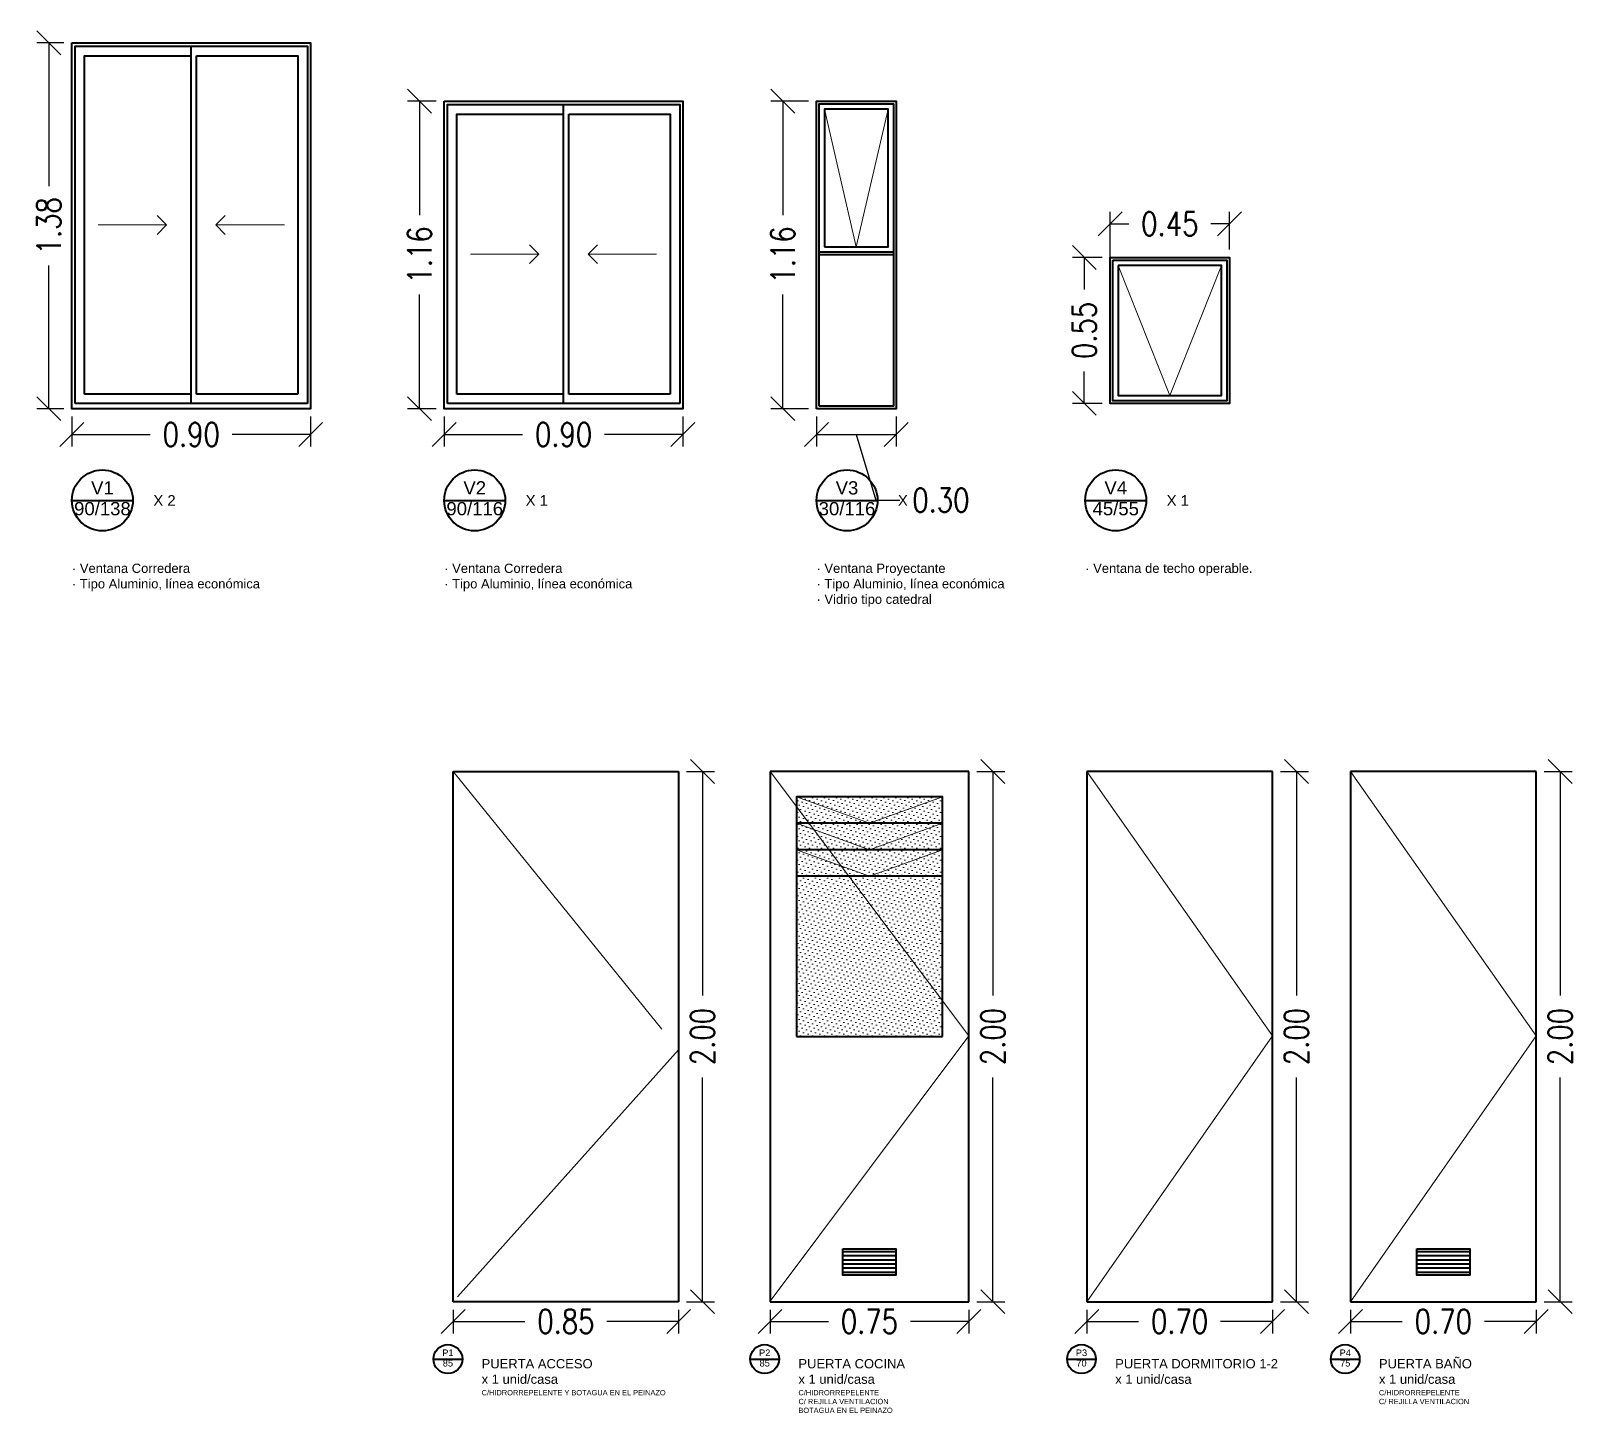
# Model space of a CAD drawing. Header units: metres. Extents: x 45 to 666, y -23 to 325.
# Drawn here: x 152.91 to 158.74, y 104.72 to 109.94 of the extents above; entities that cross this region are included whole.
import ezdxf
from ezdxf.enums import TextEntityAlignment as Align

# ---------------------------------------------------------------- set-up
doc = ezdxf.new("R2010")
doc.units = ezdxf.units.M
doc.header["$LTSCALE"] = 5
doc.header["$MEASUREMENT"] = 0
doc.linetypes.add('HIDDEN', pattern=[0.375, 0.25, -0.125])
doc.layers.get('0').update_dxf_attribs({"color": 30})
doc.layers.get('DEFPOINTS').update_dxf_attribs({"color": 210})
for name, color, linetype, lineweight in [('A-ANNO-DIMS', 3, 'Continuous', 18), ('A-ANNO-NOTE', 7, 'Continuous', 35), ('A-ANNO-TEXT', 3, 'Continuous', 18), ('A-ELEV-MBE1', 7, 'Continuous', 35), ('A-ELEV-PATT', 8, 'Continuous', 18), ('A-FLOR-OVHD', 3, 'HIDDEN', 18)]:
    doc.layers.add(name, color=color, linetype=linetype, lineweight=lineweight)
doc.styles.add('E-ARIAL', font='arial.ttf')
doc.styles.add('E-ROMANS', font='romans.shx', dxfattribs={"width": 0.8})
doc.dimstyles.new('E-0050_TICK_18', dxfattribs={"dimscale": 0.001, "dimtxt": 90, "dimasz": 90, "dimexe": 45, "dimexo": 30, "dimgap": 45, "dimtad": 0, "dimzin": 0, "dimdsep": 46, "dimtxsty": 'E-ROMANS', "dimblk": 'OBLIQUE', "dimcen": 45, "dimclrd": 256, "dimclre": 256, "dimclrt": 256, "dimadec": 0, "dimazin": 0, "dimtfac": 1, "dimtmove": 1, "dimatfit": 3, "dimldrblk": 'OPEN90', "dimfxl": 1, "dimtfill": 1, "dimtolj": 1, "dimtzin": 0, "dimarcsym": 0})

msp = doc.modelspace()

# ---------------------------------------------------------------- texts
at = {"layer": 'A-ANNO-NOTE', "char_height": 0.04, "attachment_point": 4, "style": 'E-ARIAL'}
for s, insert in [('X 2', (153.3666, 108.166)), ('X 1', (154.7705, 108.166)), ('X 1', (156.1744, 108.166)), ('X 1', (157.1877, 108.166))]:
    msp.add_mtext(s, dxfattribs=dict(at, insert=insert))
at = {"layer": 'A-ANNO-TEXT', "char_height": 0.035, "attachment_point": 1, "style": 'E-ARIAL'}
for s, insert in [('· Ventana Corredera\\P· Tipo Aluminio, línea económica', (153.0596, 107.9276)), ('· Ventana Corredera\\P· Tipo Aluminio, línea económica', (154.4635, 107.9276)), ('· Ventana Proyectante\\P· Tipo Aluminio, línea económica\\P· Vidrio tipo catedral', (155.8673, 107.9276)), ('· Ventana de techo operable.', (156.8807, 107.9276)), ('PUERTA ACCESO\\Px 1 unid/casa\\P{\\H0.5714x;C/HIDRORREPELENTE Y BOTAGUA EN EL PEINAZO}', (154.6046, 104.9269)), ('PUERTA COCINA\\Px 1 unid/casa\\P{\\H0.5714x;C/HIDRORREPELENTE\\PC/ REJILLA VENTILACION\\PBOTAGUA EN EL PEINAZO}', (155.7991, 104.9269)), ('PUERTA DORMITORIO 1-2\\Px 1 unid/casa', (156.9936, 104.9269)), ('PUERTA BAÑO\\Px 1 unid/casa\\P{\\H0.5714x;C/HIDRORREPELENTE\\PC/ REJILLA VENTILACION}', (157.9882, 104.9269))]:
    msp.add_mtext(s, dxfattribs=dict(at, insert=insert))

# ---------------------------------------------------------------- blocks, each defined once
blk = doc.blocks.new('_Oblique')
at = {"color": 0, "linetype": 'ByBlock', "lineweight": -2}
blk.add_line((-0.5, -0.5), (0.5, 0.5), dxfattribs=at)
blk = doc.blocks.new('*D792')
at = {"layer": 'A-ANNO-DIMS', "lineweight": -2, "transparency": 16777216}
for p, q in [((153.0296, 109.8922), (152.9275, 109.8922)), ((152.9725, 109.8922), (152.9725, 109.3518)), ((152.9725, 108.5122), (152.9725, 109.0526)), ((153.0296, 108.5122), (152.9275, 108.5122))]:
    blk.add_line(p, q, dxfattribs=at)
at = {"layer": 'DEFPOINTS', "color": 0, "transparency": 16777216}
for p in [(153.0596, 109.8922), (152.9725, 108.5122), (153.0596, 108.5122)]:
    blk.add_point(p, dxfattribs=at)
at = {"layer": 'A-ANNO-DIMS', "lineweight": -2, "transparency": 16777216, "xscale": 0.09, "yscale": 0.09, "zscale": 0.09}
for p, rotation in [((152.9725, 109.8922), 90), ((152.9725, 108.5122), 270)]:
    blk.add_blockref('_Oblique', p, dxfattribs=dict(at, rotation=rotation))
at = {"layer": 'A-ANNO-DIMS', "transparency": 16777216, "insert": (152.9725, 109.2022), "char_height": 0.09, "attachment_point": 5, "rotation": 90, "style": 'E-ROMANS', "bg_fill": 3, "box_fill_scale": 1.25, "bg_fill_color": 256, "bg_fill_true_color": 13158600, "bg_fill_transparency": 0}
blk.add_mtext('\\A1;1.38', dxfattribs=at)
blk = doc.blocks.new('_Open90')
at = {"color": 0, "linetype": 'ByBlock', "lineweight": -2}
for p, q in [((0, 0), (-1, 0)), ((-0.5, 0.5), (0, 0)), ((0, 0), (-0.5, -0.5))]:
    blk.add_line(p, q, dxfattribs=at)
blk = doc.blocks.new('*D793')
at = {"layer": 'A-ANNO-DIMS', "lineweight": -2, "transparency": 16777216}
for p, q in [((153.0596, 108.4822), (153.0596, 108.3697)), ((153.9596, 108.4822), (153.9596, 108.3697)), ((153.0596, 108.4147), (153.3549, 108.4147)), ((153.9596, 108.4147), (153.6643, 108.4147))]:
    blk.add_line(p, q, dxfattribs=at)
at = {"layer": 'DEFPOINTS', "color": 0, "transparency": 16777216}
for p in [(153.0596, 108.5122), (153.9596, 108.5122), (153.9596, 108.4147)]:
    blk.add_point(p, dxfattribs=at)
at = {"layer": 'A-ANNO-DIMS', "lineweight": -2, "transparency": 16777216, "xscale": 0.09, "yscale": 0.09, "zscale": 0.09, "rotation": 180}
blk.add_blockref('_Oblique', (153.0596, 108.4147), dxfattribs=at)
at = {"layer": 'A-ANNO-DIMS', "lineweight": -2, "transparency": 16777216, "xscale": 0.09, "yscale": 0.09, "zscale": 0.09}
blk.add_blockref('_Oblique', (153.9596, 108.4147), dxfattribs=at)
at = {"layer": 'A-ANNO-DIMS', "transparency": 16777216, "insert": (153.5096, 108.4147), "char_height": 0.09, "attachment_point": 5, "style": 'E-ROMANS', "bg_fill": 3, "box_fill_scale": 1.25, "bg_fill_color": 256, "bg_fill_true_color": 13158600, "bg_fill_transparency": 0}
blk.add_mtext('\\A1;0.90', dxfattribs=at)
blk = doc.blocks.new('TAG-WINDOW')
blk.add_lwpolyline([(-0.92, 0), (0.92, 0)])
blk.add_circle((0, 0), 0.92)
at = {"style": 'E-ARIAL'}
blk.add_attdef('V', text='', height=0.4, dxfattribs=at).set_placement((0, 0.06), align=Align.BOTTOM_CENTER)
blk.add_attdef('40/120', text='', height=0.4, dxfattribs=at).set_placement((0, -0.048), align=Align.TOP_CENTER)
blk = doc.blocks.new('*D794')
at = {"layer": 'A-ANNO-DIMS', "lineweight": -2, "transparency": 16777216}
for p, q in [((154.4335, 109.6722), (154.3253, 109.6722)), ((154.3703, 109.6722), (154.3703, 109.2418)), ((154.3703, 108.5122), (154.3703, 108.9426)), ((154.4335, 108.5122), (154.3253, 108.5122))]:
    blk.add_line(p, q, dxfattribs=at)
at = {"layer": 'DEFPOINTS', "color": 0, "transparency": 16777216}
for p in [(154.4635, 109.6722), (154.3703, 108.5122), (154.4635, 108.5122)]:
    blk.add_point(p, dxfattribs=at)
at = {"layer": 'A-ANNO-DIMS', "lineweight": -2, "transparency": 16777216, "xscale": 0.09, "yscale": 0.09, "zscale": 0.09}
for p, rotation in [((154.3703, 109.6722), 90), ((154.3703, 108.5122), 270)]:
    blk.add_blockref('_Oblique', p, dxfattribs=dict(at, rotation=rotation))
at = {"layer": 'A-ANNO-DIMS', "transparency": 16777216, "insert": (154.3703, 109.0922), "char_height": 0.09, "attachment_point": 5, "rotation": 90, "style": 'E-ROMANS', "bg_fill": 3, "box_fill_scale": 1.25, "bg_fill_color": 256, "bg_fill_true_color": 13158600, "bg_fill_transparency": 0}
blk.add_mtext('\\A1;1.16', dxfattribs=at)
blk = doc.blocks.new('*D795')
at = {"layer": 'A-ANNO-DIMS', "lineweight": -2, "transparency": 16777216}
for p, q in [((154.4635, 108.4822), (154.4635, 108.3697)), ((155.3635, 108.4822), (155.3635, 108.3697)), ((154.4635, 108.4147), (154.7587, 108.4147)), ((155.3635, 108.4147), (155.0682, 108.4147))]:
    blk.add_line(p, q, dxfattribs=at)
at = {"layer": 'DEFPOINTS', "color": 0, "transparency": 16777216}
for p in [(154.4635, 108.5122), (155.3635, 108.5122), (155.3635, 108.4147)]:
    blk.add_point(p, dxfattribs=at)
at = {"layer": 'A-ANNO-DIMS', "lineweight": -2, "transparency": 16777216, "xscale": 0.09, "yscale": 0.09, "zscale": 0.09, "rotation": 180}
blk.add_blockref('_Oblique', (154.4635, 108.4147), dxfattribs=at)
at = {"layer": 'A-ANNO-DIMS', "lineweight": -2, "transparency": 16777216, "xscale": 0.09, "yscale": 0.09, "zscale": 0.09}
blk.add_blockref('_Oblique', (155.3635, 108.4147), dxfattribs=at)
at = {"layer": 'A-ANNO-DIMS', "transparency": 16777216, "insert": (154.9135, 108.4147), "char_height": 0.09, "attachment_point": 5, "style": 'E-ROMANS', "bg_fill": 3, "box_fill_scale": 1.25, "bg_fill_color": 256, "bg_fill_true_color": 13158600, "bg_fill_transparency": 0}
blk.add_mtext('\\A1;0.90', dxfattribs=at)
blk = doc.blocks.new('*D796')
at = {"layer": 'A-ANNO-DIMS', "lineweight": -2, "transparency": 16777216}
for p, q in [((155.8673, 108.4822), (155.8673, 108.3697)), ((156.1673, 108.4822), (156.1673, 108.3697)), ((155.8673, 108.4147), (156.1673, 108.4147)), ((156.0173, 108.4147), (156.0916, 108.1672)), ((156.0916, 108.1672), (156.1816, 108.1672))]:
    blk.add_line(p, q, dxfattribs=at)
at = {"layer": 'DEFPOINTS', "color": 0, "transparency": 16777216}
for p in [(155.8673, 108.5122), (156.1673, 108.5122), (156.1673, 108.4147)]:
    blk.add_point(p, dxfattribs=at)
at = {"layer": 'A-ANNO-DIMS', "lineweight": -2, "transparency": 16777216, "xscale": 0.09, "yscale": 0.09, "zscale": 0.09, "rotation": 180}
blk.add_blockref('_Oblique', (155.8673, 108.4147), dxfattribs=at)
at = {"layer": 'A-ANNO-DIMS', "lineweight": -2, "transparency": 16777216, "xscale": 0.09, "yscale": 0.09, "zscale": 0.09}
blk.add_blockref('_Oblique', (156.1673, 108.4147), dxfattribs=at)
at = {"layer": 'A-ANNO-DIMS', "transparency": 16777216, "insert": (156.3363, 108.1672), "char_height": 0.09, "attachment_point": 5, "style": 'E-ROMANS', "bg_fill": 3, "box_fill_scale": 1.25, "bg_fill_color": 256, "bg_fill_true_color": 13158600, "bg_fill_transparency": 0}
blk.add_mtext('\\A1;0.30', dxfattribs=at)
blk = doc.blocks.new('*D797')
at = {"layer": 'A-ANNO-DIMS', "lineweight": -2, "transparency": 16777216}
for p, q in [((155.8373, 109.6722), (155.6951, 109.6722)), ((155.7401, 109.6722), (155.7401, 109.2418)), ((155.7401, 108.5122), (155.7401, 108.9426)), ((155.8373, 108.5122), (155.6951, 108.5122))]:
    blk.add_line(p, q, dxfattribs=at)
at = {"layer": 'DEFPOINTS', "color": 0, "transparency": 16777216}
for p in [(155.7401, 109.6722), (155.8673, 109.6722), (155.8673, 108.5122)]:
    blk.add_point(p, dxfattribs=at)
at = {"layer": 'A-ANNO-DIMS', "lineweight": -2, "transparency": 16777216, "xscale": 0.09, "yscale": 0.09, "zscale": 0.09}
for p, rotation in [((155.7401, 109.6722), 90), ((155.7401, 108.5122), 270)]:
    blk.add_blockref('_Oblique', p, dxfattribs=dict(at, rotation=rotation))
at = {"layer": 'A-ANNO-DIMS', "transparency": 16777216, "insert": (155.7401, 109.0922), "char_height": 0.09, "attachment_point": 5, "rotation": 90, "style": 'E-ROMANS', "bg_fill": 3, "box_fill_scale": 1.25, "bg_fill_color": 256, "bg_fill_true_color": 13158600, "bg_fill_transparency": 0}
blk.add_mtext('\\A1;1.16', dxfattribs=at)
blk = doc.blocks.new('TAG-DOOR')
blk.add_lwpolyline([(-0.435, 0), (0.435, 0)])
blk.add_circle((0, 0), 0.435)
at = {"style": 'E-ARIAL'}
blk.add_attdef('P', text='', height=0.2, dxfattribs=at).set_placement((0, 0.03), align=Align.BOTTOM_CENTER)
blk.add_attdef('80/75', text='', height=0.2, dxfattribs=at).set_placement((0, -0.024), align=Align.TOP_CENTER)
blk = doc.blocks.new('*D798')
at = {"layer": 'A-ANNO-DIMS', "lineweight": -2, "transparency": 16777216}
for p, q in [((154.4974, 105.1133), (154.4974, 105.024)), ((154.4974, 105.069), (154.7677, 105.069)), ((155.3474, 105.069), (155.0771, 105.069)), ((155.3474, 105.1133), (155.3474, 105.024))]:
    blk.add_line(p, q, dxfattribs=at)
at = {"layer": 'DEFPOINTS', "color": 0, "transparency": 16777216}
for p in [(154.4974, 105.1433), (155.3474, 105.1433), (155.3474, 105.069)]:
    blk.add_point(p, dxfattribs=at)
at = {"layer": 'A-ANNO-DIMS', "lineweight": -2, "transparency": 16777216, "xscale": 0.09, "yscale": 0.09, "zscale": 0.09, "rotation": 180}
blk.add_blockref('_Oblique', (154.4974, 105.069), dxfattribs=at)
at = {"layer": 'A-ANNO-DIMS', "lineweight": -2, "transparency": 16777216, "xscale": 0.09, "yscale": 0.09, "zscale": 0.09}
blk.add_blockref('_Oblique', (155.3474, 105.069), dxfattribs=at)
at = {"layer": 'A-ANNO-DIMS', "transparency": 16777216, "insert": (154.9224, 105.069), "char_height": 0.09, "attachment_point": 5, "style": 'E-ROMANS', "bg_fill": 3, "box_fill_scale": 1.25, "bg_fill_color": 256, "bg_fill_true_color": 13158600, "bg_fill_transparency": 0}
blk.add_mtext('\\A1;0.85', dxfattribs=at)
blk = doc.blocks.new('*D799')
at = {"layer": 'A-ANNO-DIMS', "lineweight": -2, "transparency": 16777216}
for p, q in [((155.3774, 107.1433), (155.4825, 107.1433)), ((155.4375, 107.1433), (155.4375, 106.298)), ((155.4375, 105.1433), (155.4375, 105.9886)), ((155.3774, 105.1433), (155.4825, 105.1433))]:
    blk.add_line(p, q, dxfattribs=at)
at = {"layer": 'DEFPOINTS', "color": 0, "transparency": 16777216}
for p in [(155.3474, 107.1433), (155.3474, 105.1433), (155.4375, 105.1433)]:
    blk.add_point(p, dxfattribs=at)
at = {"layer": 'A-ANNO-DIMS', "lineweight": -2, "transparency": 16777216, "xscale": 0.09, "yscale": 0.09, "zscale": 0.09}
for p, rotation in [((155.4375, 107.1433), 90), ((155.4375, 105.1433), 270)]:
    blk.add_blockref('_Oblique', p, dxfattribs=dict(at, rotation=rotation))
at = {"layer": 'A-ANNO-DIMS', "transparency": 16777216, "insert": (155.4375, 106.1433), "char_height": 0.09, "attachment_point": 5, "rotation": 90, "style": 'E-ROMANS', "bg_fill": 3, "box_fill_scale": 1.25, "bg_fill_color": 256, "bg_fill_true_color": 13158600, "bg_fill_transparency": 0}
blk.add_mtext('\\A1;2.00', dxfattribs=at)
blk = doc.blocks.new('*D368')
at = {"layer": 'A-ANNO-DIMS', "lineweight": -2, "transparency": 16777216}
for p, q in [((155.6919, 105.1133), (155.6919, 105.024)), ((155.6919, 105.069), (155.9122, 105.069)), ((156.4419, 105.069), (156.2216, 105.069)), ((156.4419, 105.1133), (156.4419, 105.024))]:
    blk.add_line(p, q, dxfattribs=at)
at = {"layer": 'DEFPOINTS', "color": 0, "transparency": 16777216}
for p in [(155.6919, 105.1433), (156.4419, 105.1433), (156.4419, 105.069)]:
    blk.add_point(p, dxfattribs=at)
at = {"layer": 'A-ANNO-DIMS', "lineweight": -2, "transparency": 16777216, "xscale": 0.09, "yscale": 0.09, "zscale": 0.09, "rotation": 180}
blk.add_blockref('_Oblique', (155.6919, 105.069), dxfattribs=at)
at = {"layer": 'A-ANNO-DIMS', "lineweight": -2, "transparency": 16777216, "xscale": 0.09, "yscale": 0.09, "zscale": 0.09}
blk.add_blockref('_Oblique', (156.4419, 105.069), dxfattribs=at)
at = {"layer": 'A-ANNO-DIMS', "transparency": 16777216, "insert": (156.0669, 105.069), "char_height": 0.09, "attachment_point": 5, "style": 'E-ROMANS', "bg_fill": 3, "box_fill_scale": 1.25, "bg_fill_color": 256, "bg_fill_true_color": 13158600, "bg_fill_transparency": 0}
blk.add_mtext('\\A1;0.75', dxfattribs=at)
blk = doc.blocks.new('*D800')
at = {"layer": 'A-ANNO-DIMS', "lineweight": -2, "transparency": 16777216}
for p, q in [((156.4719, 107.1433), (156.5774, 107.1433)), ((156.5324, 107.1433), (156.5324, 106.298)), ((156.5324, 105.1433), (156.5324, 105.9886)), ((156.4719, 105.1433), (156.5774, 105.1433))]:
    blk.add_line(p, q, dxfattribs=at)
at = {"layer": 'DEFPOINTS', "color": 0, "transparency": 16777216}
for p in [(156.4419, 107.1433), (156.5324, 107.1433), (156.4419, 105.1433)]:
    blk.add_point(p, dxfattribs=at)
at = {"layer": 'A-ANNO-DIMS', "lineweight": -2, "transparency": 16777216, "xscale": 0.09, "yscale": 0.09, "zscale": 0.09}
for p, rotation in [((156.5324, 107.1433), 90), ((156.5324, 105.1433), 270)]:
    blk.add_blockref('_Oblique', p, dxfattribs=dict(at, rotation=rotation))
at = {"layer": 'A-ANNO-DIMS', "transparency": 16777216, "insert": (156.5324, 106.1433), "char_height": 0.09, "attachment_point": 5, "rotation": 90, "style": 'E-ROMANS', "bg_fill": 3, "box_fill_scale": 1.25, "bg_fill_color": 256, "bg_fill_true_color": 13158600, "bg_fill_transparency": 0}
blk.add_mtext('\\A1;2.00', dxfattribs=at)
blk = doc.blocks.new('*D369')
at = {"layer": 'A-ANNO-DIMS', "lineweight": -2, "transparency": 16777216}
for p, q in [((156.8864, 105.1133), (156.8864, 105.024)), ((156.8864, 105.069), (157.0817, 105.069)), ((157.5864, 105.069), (157.3912, 105.069)), ((157.5864, 105.1133), (157.5864, 105.024))]:
    blk.add_line(p, q, dxfattribs=at)
at = {"layer": 'DEFPOINTS', "color": 0, "transparency": 16777216}
for p in [(156.8864, 105.1433), (157.5864, 105.1433), (157.5864, 105.069)]:
    blk.add_point(p, dxfattribs=at)
at = {"layer": 'A-ANNO-DIMS', "lineweight": -2, "transparency": 16777216, "xscale": 0.09, "yscale": 0.09, "zscale": 0.09, "rotation": 180}
blk.add_blockref('_Oblique', (156.8864, 105.069), dxfattribs=at)
at = {"layer": 'A-ANNO-DIMS', "lineweight": -2, "transparency": 16777216, "xscale": 0.09, "yscale": 0.09, "zscale": 0.09}
blk.add_blockref('_Oblique', (157.5864, 105.069), dxfattribs=at)
at = {"layer": 'A-ANNO-DIMS', "transparency": 16777216, "insert": (157.2364, 105.069), "char_height": 0.09, "attachment_point": 5, "style": 'E-ROMANS', "bg_fill": 3, "box_fill_scale": 1.25, "bg_fill_color": 256, "bg_fill_true_color": 13158600, "bg_fill_transparency": 0}
blk.add_mtext('\\A1;0.70', dxfattribs=at)
blk = doc.blocks.new('*D801')
at = {"layer": 'A-ANNO-DIMS', "lineweight": -2, "transparency": 16777216}
for p, q in [((157.6164, 107.1433), (157.7219, 107.1433)), ((157.6769, 107.1433), (157.6769, 106.298)), ((157.6769, 105.1433), (157.6769, 105.9886)), ((157.6164, 105.1433), (157.7219, 105.1433))]:
    blk.add_line(p, q, dxfattribs=at)
at = {"layer": 'DEFPOINTS', "color": 0, "transparency": 16777216}
for p in [(157.5864, 107.1433), (157.6769, 107.1433), (157.5864, 105.1433)]:
    blk.add_point(p, dxfattribs=at)
at = {"layer": 'A-ANNO-DIMS', "lineweight": -2, "transparency": 16777216, "xscale": 0.09, "yscale": 0.09, "zscale": 0.09}
for p, rotation in [((157.6769, 107.1433), 90), ((157.6769, 105.1433), 270)]:
    blk.add_blockref('_Oblique', p, dxfattribs=dict(at, rotation=rotation))
at = {"layer": 'A-ANNO-DIMS', "transparency": 16777216, "insert": (157.6769, 106.1433), "char_height": 0.09, "attachment_point": 5, "rotation": 90, "style": 'E-ROMANS', "bg_fill": 3, "box_fill_scale": 1.25, "bg_fill_color": 256, "bg_fill_true_color": 13158600, "bg_fill_transparency": 0}
blk.add_mtext('\\A1;2.00', dxfattribs=at)
blk = doc.blocks.new('*D370')
at = {"layer": 'A-ANNO-DIMS', "lineweight": -2, "transparency": 16777216}
for p, q in [((157.881, 105.1133), (157.881, 105.024)), ((157.881, 105.069), (158.0763, 105.069)), ((158.581, 105.069), (158.3857, 105.069)), ((158.581, 105.1133), (158.581, 105.024))]:
    blk.add_line(p, q, dxfattribs=at)
at = {"layer": 'DEFPOINTS', "color": 0, "transparency": 16777216}
for p in [(157.881, 105.1433), (158.581, 105.1433), (158.581, 105.069)]:
    blk.add_point(p, dxfattribs=at)
at = {"layer": 'A-ANNO-DIMS', "lineweight": -2, "transparency": 16777216, "xscale": 0.09, "yscale": 0.09, "zscale": 0.09, "rotation": 180}
blk.add_blockref('_Oblique', (157.881, 105.069), dxfattribs=at)
at = {"layer": 'A-ANNO-DIMS', "lineweight": -2, "transparency": 16777216, "xscale": 0.09, "yscale": 0.09, "zscale": 0.09}
blk.add_blockref('_Oblique', (158.581, 105.069), dxfattribs=at)
at = {"layer": 'A-ANNO-DIMS', "transparency": 16777216, "insert": (158.231, 105.069), "char_height": 0.09, "attachment_point": 5, "style": 'E-ROMANS', "bg_fill": 3, "box_fill_scale": 1.25, "bg_fill_color": 256, "bg_fill_true_color": 13158600, "bg_fill_transparency": 0}
blk.add_mtext('\\A1;0.70', dxfattribs=at)
blk = doc.blocks.new('*D802')
at = {"layer": 'A-ANNO-DIMS', "lineweight": -2, "transparency": 16777216}
for p, q in [((158.611, 107.1433), (158.7164, 107.1433)), ((158.6714, 107.1433), (158.6714, 106.298)), ((158.6714, 105.1433), (158.6714, 105.9886)), ((158.611, 105.1433), (158.7164, 105.1433))]:
    blk.add_line(p, q, dxfattribs=at)
at = {"layer": 'DEFPOINTS', "color": 0, "transparency": 16777216}
for p in [(158.581, 107.1433), (158.6714, 107.1433), (158.581, 105.1433)]:
    blk.add_point(p, dxfattribs=at)
at = {"layer": 'A-ANNO-DIMS', "lineweight": -2, "transparency": 16777216, "xscale": 0.09, "yscale": 0.09, "zscale": 0.09}
for p, rotation in [((158.6714, 107.1433), 90), ((158.6714, 105.1433), 270)]:
    blk.add_blockref('_Oblique', p, dxfattribs=dict(at, rotation=rotation))
at = {"layer": 'A-ANNO-DIMS', "transparency": 16777216, "insert": (158.6714, 106.1433), "char_height": 0.09, "attachment_point": 5, "rotation": 90, "style": 'E-ROMANS', "bg_fill": 3, "box_fill_scale": 1.25, "bg_fill_color": 256, "bg_fill_true_color": 13158600, "bg_fill_transparency": 0}
blk.add_mtext('\\A1;2.00', dxfattribs=at)
blk = doc.blocks.new('*D550')
at = {"layer": 'A-ANNO-DIMS', "lineweight": -2, "transparency": 16777216}
for p, q in [((156.9446, 109.0822), (156.8321, 109.0822)), ((156.8771, 109.0822), (156.8771, 108.9619)), ((156.8771, 108.5322), (156.8771, 108.6525)), ((156.9446, 108.5322), (156.8321, 108.5322))]:
    blk.add_line(p, q, dxfattribs=at)
at = {"layer": 'DEFPOINTS', "color": 0, "transparency": 16777216}
for p in [(156.9746, 109.0822), (156.8771, 108.5322), (156.9746, 108.5322)]:
    blk.add_point(p, dxfattribs=at)
at = {"layer": 'A-ANNO-DIMS', "lineweight": -2, "transparency": 16777216, "xscale": 0.09, "yscale": 0.09, "zscale": 0.09}
for p, rotation in [((156.8771, 109.0822), 90), ((156.8771, 108.5322), 270)]:
    blk.add_blockref('_Oblique', p, dxfattribs=dict(at, rotation=rotation))
at = {"layer": 'A-ANNO-DIMS', "transparency": 16777216, "insert": (156.8771, 108.8072), "char_height": 0.09, "attachment_point": 5, "rotation": 90, "style": 'E-ROMANS', "bg_fill": 3, "box_fill_scale": 1.25, "bg_fill_color": 256, "bg_fill_true_color": 13158600, "bg_fill_transparency": 0}
blk.add_mtext('\\A1;0.55', dxfattribs=at)
blk = doc.blocks.new('*D198')
at = {"layer": 'A-ANNO-DIMS', "lineweight": -2, "transparency": 16777216}
for p, q in [((156.9746, 108.5622), (156.9746, 109.2545)), ((157.4246, 109.1122), (157.4246, 109.2545)), ((156.9746, 109.2095), (157.0449, 109.2095)), ((157.4246, 109.2095), (157.3543, 109.2095))]:
    blk.add_line(p, q, dxfattribs=at)
at = {"layer": 'DEFPOINTS', "color": 0, "transparency": 16777216}
for p in [(156.9746, 109.2095), (157.4246, 109.0822), (156.9746, 108.5322)]:
    blk.add_point(p, dxfattribs=at)
at = {"layer": 'A-ANNO-DIMS', "lineweight": -2, "transparency": 16777216, "xscale": 0.09, "yscale": 0.09, "zscale": 0.09, "rotation": 180}
blk.add_blockref('_Oblique', (156.9746, 109.2095), dxfattribs=at)
at = {"layer": 'A-ANNO-DIMS', "lineweight": -2, "transparency": 16777216, "xscale": 0.09, "yscale": 0.09, "zscale": 0.09}
blk.add_blockref('_Oblique', (157.4246, 109.2095), dxfattribs=at)
at = {"layer": 'A-ANNO-DIMS', "transparency": 16777216, "insert": (157.1996, 109.2095), "char_height": 0.09, "attachment_point": 5, "style": 'E-ROMANS', "bg_fill": 3, "box_fill_scale": 1.25, "bg_fill_color": 256, "bg_fill_true_color": 13158600, "bg_fill_transparency": 0}
blk.add_mtext('\\A1;0.45', dxfattribs=at)

# ---------------------------------------------------------------- hatches: boundary and pattern name
at = {"layer": 'A-ELEV-PATT'}
h = msp.add_hatch(dxfattribs=at)
h.set_pattern_fill('DOTS', color=256, scale=0.01, angle=45, style=0)
h.set_pattern_definition([(45, (0, 0), (-0.0056126601, 0.0168379802), [0, -0.015875])])
h.paths.add_polyline_path([(155.7919, 107.0483), (156.3419, 107.0483), (156.3419, 106.1433), (155.7919, 106.1433)])

# ---------------------------------------------------------------- linework, layer by layer
at = {"layer": 'A-ELEV-MBE1'}
for p, q in [((153.5096, 108.5312), (153.5096, 109.8792)), ((153.5296, 108.5668), (153.5296, 109.8436)), ((154.9135, 108.5312), (154.9135, 109.6592)), ((154.9335, 108.5668), (154.9335, 109.6236)), ((156.1573, 109.1022), (155.8773, 109.1022)), ((156.1573, 109.0922), (155.8773, 109.0922)), ((153.9476, 108.5312), (153.0716, 108.5312)), ((153.5096, 108.5668), (153.1072, 108.5668)), ((153.912, 108.5668), (153.5296, 108.5668)), ((155.3515, 108.5312), (154.4755, 108.5312)), ((154.9135, 108.5668), (154.5111, 108.5668)), ((155.3159, 108.5668), (154.9335, 108.5668)), ((154.4974, 105.1433), (154.4974, 107.1433)), ((154.4974, 107.1433), (155.3474, 107.1433)), ((155.3474, 107.1433), (155.3474, 105.1433)), ((156.4419, 107.1433), (155.6919, 107.1433)), ((157.5864, 107.1433), (156.8864, 107.1433)), ((158.581, 107.1433), (157.881, 107.1433)), ((156.3419, 107.0483), (155.7919, 107.0483)), ((156.3419, 106.9483), (155.7919, 106.9483)), ((156.3419, 106.8483), (155.7919, 106.8483)), ((156.3419, 106.7483), (155.7919, 106.7483)), ((155.7919, 106.1433), (156.3419, 106.1433)), ((156.1669, 105.3318), (155.9669, 105.3318)), ((156.1669, 105.3162), (155.9669, 105.3162)), ((158.331, 105.3318), (158.131, 105.3318)), ((158.331, 105.3162), (158.131, 105.3162)), ((156.1669, 105.3005), (155.9669, 105.3005)), ((156.1669, 105.2849), (155.9669, 105.2849)), ((156.1669, 105.2693), (155.9669, 105.2693)), ((156.1669, 105.2536), (155.9669, 105.2536)), ((158.331, 105.3005), (158.131, 105.3005)), ((158.331, 105.2849), (158.131, 105.2849)), ((158.331, 105.2693), (158.131, 105.2693)), ((158.331, 105.2536), (158.131, 105.2536)), ((155.3474, 105.1433), (154.4974, 105.1433)), ((155.6919, 105.1433), (156.4419, 105.1433)), ((156.8864, 105.1433), (157.5864, 105.1433)), ((157.881, 105.1433), (158.581, 105.1433))]:
    msp.add_line(p, q, dxfattribs=at)
for points in [[(153.0596, 109.8922), (153.9596, 109.8922), (153.9596, 108.5122), (153.0596, 108.5122), (153.0596, 109.8922)], [(153.0716, 108.5312), (153.0716, 109.8792), (153.9476, 109.8792), (153.9476, 108.5312)], [(153.1072, 108.5668), (153.1072, 109.8436), (153.5096, 109.8436)], [(153.5296, 109.8436), (153.912, 109.8436), (153.912, 108.5668)], [(154.4635, 109.6722), (155.3635, 109.6722), (155.3635, 108.5122), (154.4635, 108.5122), (154.4635, 109.6722)], [(154.4755, 108.5312), (154.4755, 109.6592), (155.3515, 109.6592), (155.3515, 108.5312)], [(154.5111, 108.5668), (154.5111, 109.6236), (154.9135, 109.6236)], [(154.9335, 109.6236), (155.3159, 109.6236), (155.3159, 108.5668)], [(155.8673, 108.5122), (155.8673, 109.6722), (156.1673, 109.6722), (156.1673, 108.5122), (155.8673, 108.5122)], [(156.9746, 109.0822), (157.4246, 109.0822), (157.4246, 108.5322), (156.9746, 108.5322), (156.9746, 109.0822)], [(156.3419, 106.1433), (156.3419, 107.0483), (155.7919, 107.0483), (155.7919, 106.1433)], [(155.9669, 105.3433), (156.1669, 105.3433), (156.1669, 105.2433), (155.9669, 105.2433), (155.9669, 105.3433)], [(158.131, 105.3433), (158.331, 105.3433), (158.331, 105.2433), (158.131, 105.2433), (158.131, 105.3433)]]:
    msp.add_lwpolyline(points, dxfattribs=at)
for points in [[(155.8773, 108.5222), (155.8773, 109.6622), (156.1573, 109.6622), (156.1573, 108.5222)], [(155.8973, 109.1222), (156.1373, 109.1222), (156.1373, 109.6422), (155.8973, 109.6422)], [(156.9846, 109.0722), (157.4146, 109.0722), (157.4146, 108.5422), (156.9846, 108.5422)], [(157.0046, 109.0522), (157.0046, 108.5622), (157.3946, 108.5622), (157.3946, 109.0522)]]:
    msp.add_lwpolyline(points, close=True, dxfattribs=at)
at = {"layer": 'A-FLOR-OVHD'}
for p, q in [((156.0669, 106.9483), (155.7919, 107.0483)), ((156.3419, 107.0483), (156.0669, 106.9483)), ((156.0669, 106.8483), (155.7919, 106.9483)), ((156.3419, 106.9483), (156.0669, 106.8483)), ((156.0669, 106.7483), (155.7919, 106.8483)), ((156.3419, 106.8483), (156.0669, 106.7483))]:
    msp.add_line(p, q, dxfattribs=at)
for points in [[(155.8973, 109.6422), (156.0173, 109.1222), (156.1373, 109.6422)], [(153.3812, 109.2405), (153.4166, 109.2052), (153.3812, 109.1698)], [(153.638, 109.2405), (153.6026, 109.2052), (153.638, 109.1698)], [(153.1586, 109.2052), (153.4166, 109.2052)], [(153.8606, 109.2052), (153.6026, 109.2052)], [(154.5625, 109.0952), (154.8204, 109.0952)], [(154.7851, 109.1305), (154.8204, 109.0952), (154.7851, 109.0598)], [(155.0418, 109.1305), (155.0065, 109.0952), (155.0418, 109.0598)], [(155.2644, 109.0952), (155.0065, 109.0952)], [(157.0046, 109.0522), (157.1996, 108.5622), (157.3946, 109.0522)], [(155.6919, 107.1433), (156.4419, 106.1458), (155.6919, 105.1433)], [(156.8864, 107.1433), (157.5864, 106.1458), (156.8864, 105.1433)], [(157.881, 107.1433), (158.581, 106.1458), (157.881, 105.1433)]]:
    msp.add_lwpolyline(points, dxfattribs=at)

# ---------------------------------------------------------------- block references
at = {"layer": 'A-ANNO-NOTE', "xscale": 0.125, "yscale": 0.125, "zscale": 0.125}
for name, p, values in [('TAG-WINDOW', (153.1746, 108.166), {'V': 'V1', '40/120': '90/138'}), ('TAG-WINDOW', (154.5785, 108.166), {'V': 'V2', '40/120': '90/116'}), ('TAG-WINDOW', (155.9823, 108.166), {'V': 'V3', '40/120': '30/116'}), ('TAG-WINDOW', (156.9957, 108.166), {'V': 'V4', '40/120': '45/55'}), ('TAG-DOOR', (154.4774, 104.9269), {'P': 'P1', '80/75': '85'}), ('TAG-DOOR', (155.6719, 104.9269), {'P': 'P2', '80/75': '85'}), ('TAG-DOOR', (156.8664, 104.9269), {'P': 'P3', '80/75': '70'}), ('TAG-DOOR', (157.861, 104.9269), {'P': 'P4', '80/75': '75'})]:
    msp.add_blockref(name, p, dxfattribs=at).add_auto_attribs(values)

msp.set_redraw_order([(e.dxf.handle, doc.entitydb.next_handle()) for e in msp.query("TEXT MTEXT ATTDEF DIMENSION ARC_DIMENSION")])  # texts and dimensions are drawn at this point

# ---------------------------------------------------------------- next in the draw order: dimensions: what is measured, and where the dimension line sits
at = {"layer": 'A-ANNO-DIMS'}
for base, p1, p2, angle, picture, middle in [((152.9725, 108.5122), (153.0596, 109.8922), (153.0596, 108.5122), 90, '*D792', (152.9725, 109.2022)), ((154.3703, 108.5122), (154.4635, 109.6722), (154.4635, 108.5122), 90, '*D794', (154.3703, 109.0922)), ((156.8771, 108.5322), (156.9746, 109.0822), (156.9746, 108.5322), 270, '*D550', (156.8771, 108.8072))]:
    dim = msp.add_linear_dim(base=base, p1=p1, p2=p2, angle=angle, dimstyle='E-0050_TICK_18', dxfattribs=at)
    dim.commit()
    dim.dimension.update_dxf_attribs({"geometry": picture, "text_midpoint": middle})
for base, p1, p2, picture, middle in [((156.1673, 108.4147), (155.8673, 108.5122), (156.1673, 108.5122), '*D796', (156.2266, 108.1672)), ((155.3474, 105.069), (154.4974, 105.1433), (155.3474, 105.1433), '*D798', (154.9224, 105.069)), ((156.4419, 105.069), (155.6919, 105.1433), (156.4419, 105.1433), '*D368', (156.0669, 105.069)), ((157.5864, 105.069), (156.8864, 105.1433), (157.5864, 105.1433), '*D369', (157.2364, 105.069)), ((158.581, 105.069), (157.881, 105.1433), (158.581, 105.1433), '*D370', (158.231, 105.069))]:
    dim = msp.add_linear_dim(base=base, p1=p1, p2=p2, dimstyle='E-0050_TICK_18', dxfattribs=at)
    dim.commit()
    dim.dimension.update_dxf_attribs({"geometry": picture, "text_midpoint": middle})

# ---------------------------------------------------------------- next in the draw order: linework, layer by layer
at = {"layer": 'A-ELEV-MBE1'}
for p, q in [((155.6919, 107.1433), (155.6919, 105.1433)), ((156.4419, 105.1433), (156.4419, 107.1433)), ((156.8864, 107.1433), (156.8864, 105.1433)), ((157.5864, 105.1433), (157.5864, 107.1433)), ((157.881, 107.1433), (157.881, 105.1433)), ((158.581, 105.1433), (158.581, 107.1433))]:
    msp.add_line(p, q, dxfattribs=at)

# ---------------------------------------------------------------- next in the draw order: dimensions: what is measured, and where the dimension line sits
at = {"layer": 'A-ANNO-DIMS'}
for base, p1, p2, picture, middle in [((155.7401, 109.6722), (155.8673, 108.5122), (155.8673, 109.6722), '*D797', (155.7401, 109.0922)), ((155.4375, 105.1433), (155.3474, 107.1433), (155.3474, 105.1433), '*D799', (155.4375, 106.1433))]:
    dim = msp.add_linear_dim(base=base, p1=p1, p2=p2, angle=90, dimstyle='E-0050_TICK_18', dxfattribs=at)
    dim.commit()
    dim.dimension.update_dxf_attribs({"geometry": picture, "text_midpoint": middle})
for base, p1, p2, picture, middle in [((156.9746, 109.2095), (157.4246, 109.0822), (156.9746, 108.5322), '*D198', (157.1996, 109.2095)), ((153.9596, 108.4147), (153.0596, 108.5122), (153.9596, 108.5122), '*D793', (153.5096, 108.4147)), ((155.3635, 108.4147), (154.4635, 108.5122), (155.3635, 108.5122), '*D795', (154.9135, 108.4147))]:
    dim = msp.add_linear_dim(base=base, p1=p1, p2=p2, dimstyle='E-0050_TICK_18', dxfattribs=at)
    dim.commit()
    dim.dimension.update_dxf_attribs({"geometry": picture, "text_midpoint": middle})

# ---------------------------------------------------------------- next in the draw order: linework, layer by layer
at = {"layer": 'A-FLOR-OVHD'}
msp.add_lwpolyline([(154.4974, 107.1433), (155.3474, 106.0933), (154.4974, 105.1433)], dxfattribs=at)

# ---------------------------------------------------------------- next in the draw order: dimensions: what is measured, and where the dimension line sits
at = {"layer": 'A-ANNO-DIMS'}
for base, p1, p2, picture, middle in [((156.5324, 107.1433), (156.4419, 105.1433), (156.4419, 107.1433), '*D800', (156.5324, 106.1433)), ((157.6769, 107.1433), (157.5864, 105.1433), (157.5864, 107.1433), '*D801', (157.6769, 106.1433)), ((158.6714, 107.1433), (158.581, 105.1433), (158.581, 107.1433), '*D802', (158.6714, 106.1433))]:
    dim = msp.add_linear_dim(base=base, p1=p1, p2=p2, angle=90, dimstyle='E-0050_TICK_18', dxfattribs=at)
    dim.commit()
    dim.dimension.update_dxf_attribs({"geometry": picture, "text_midpoint": middle})

doc.saveas('drawing.dxf')
